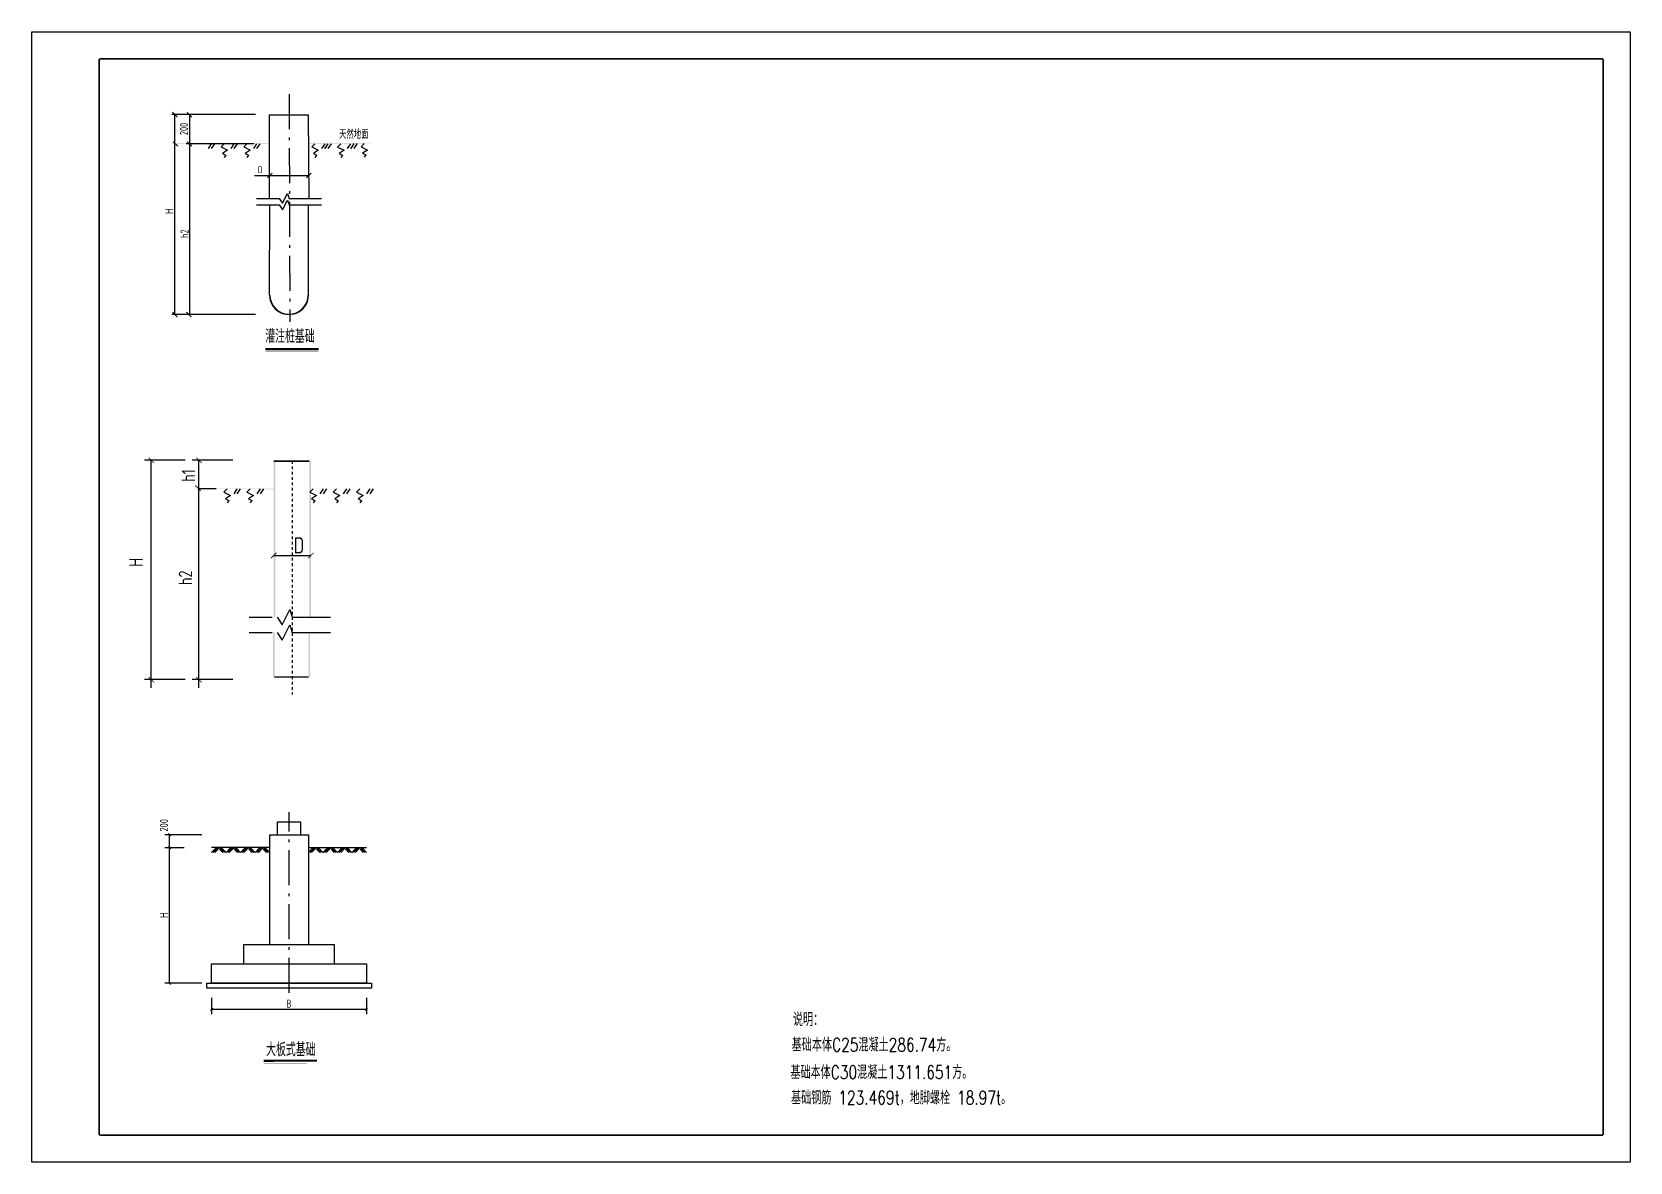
# Model space of a CAD drawing. Header units: millimetres. Extents: x 14804 to 16905, y 715 to 1142.
# Drawn here: x 16311 to 16905, y 722 to 1142 of the extents above; entities that cross this region are included whole.
import ezdxf
from ezdxf.enums import TextEntityAlignment as Align

# ---------------------------------------------------------------- set-up
doc = ezdxf.new("R2010")
doc.units = ezdxf.units.MM
doc.linetypes.add('CENTER', pattern=[20, 13, -3, 1, -3])
doc.linetypes.add('短虚线', pattern=[2, 1, -1])
for name, color, linetype in [('1', 3, 'Continuous'), ('2', 1, 'Continuous'), ('ZSSignLayer', 7, 'Continuous')]:
    doc.layers.add(name, color=color, linetype=linetype)
doc.styles.add('HZ', font='SIMPLEX.shx', dxfattribs={"width": 0.75, "bigfont": 'hztxt.shx'})
doc.styles.get("Standard").update_dxf_attribs({"font": 'tssdeng.shx', "width": 0.7, "bigfont": 'tssdchn.shx'})
doc.styles.add('TSSD_Norm', font='Tssdeng.shx', dxfattribs={"width": 0.7, "bigfont": 'tssdchn.shx'})

msp = doc.modelspace()

# ---------------------------------------------------------------- texts
at = {"color": 7, "style": 'TSSD_Norm', "width": 0.7}
for s, p in [('200', (16369.44, 1103.38)), ('H', (16363.99, 1074.09)), ('h2', (16369.66, 1065.16)), ('200', (16362.01, 844.58))]:
    msp.add_text(s, height=3, rotation=90, dxfattribs=at).set_placement(p)
for s, height, p in [('天然地面', 3, (16425.61, 1102.05)), ('D', 2.5, (16395.43, 1089.24))]:
    msp.add_text(s, height=height, dxfattribs=at).set_placement(p)
for s, height, p in [('灌注桩基础', 5, (16407.35, 1026.14)), ('B', 3, (16407.01, 779.09)), ('大板式基础', 5, (16407.66, 761.02))]:
    msp.add_text(s, height=height, dxfattribs=at).set_placement(p, align=Align.CENTER)
at = {"color": 7, "lineweight": 25, "width": 0.8}
for s, height, p in [('h1', 4.998, (16372.1, 974.53)), ('H', 5, (16352.61, 942.96)), ('h2', 4.998, (16371, 936.15))]:
    msp.add_text(s, height=height, rotation=90, dxfattribs=at).set_placement(p)
msp.add_text('D', height=6, dxfattribs=at).set_placement((16408.73, 947.91))
at = {"color": 7, "style": 'TSSD_Norm', "width": 0.7}
msp.add_text('H', height=3, rotation=90, dxfattribs=at).set_placement((16362.01, 813.38), align=Align.CENTER)
at = {"color": 0, "lineweight": 25, "style": 'HZ', "width": 0.75}
for s, p in [('说明：', (16594.3, 772.2)), ('基础本体C25混凝土286.74方。', (16593.84, 762.8)), ('基础本体C30混凝土1311.651方。', (16593.35, 752.59)), ('基础钢筋 123.469t，地脚螺栓 18.97t。', (16593.6, 743.13))]:
    msp.add_text(s, height=5, dxfattribs=at).set_placement(p)

# ---------------------------------------------------------------- linework, layer by layer
at = {"color": 3, "lineweight": 25}
for p, q in [((16311.45, 1141.72), (16905.45, 1141.72)), ((16311.45, 721.72), (16311.45, 1141.72)), ((16905.45, 1141.72), (16905.45, 721.72)), ((16905.45, 721.72), (16311.45, 721.72))]:
    msp.add_line(p, q, dxfattribs=at)
at = {"color": 7}
for p, q in [((16394.58, 1111.05), (16363.39, 1111.05)), ((16365.45, 1110.2), (16363.74, 1111.91)), ((16364.59, 1036.73), (16364.59, 1111.05)), ((16370.84, 1110.11), (16369.14, 1111.82)), ((16369.99, 1111.05), (16369.99, 1074.14)), ((16365.63, 1099.24), (16363.92, 1100.94)), ((16393.91, 1100.15), (16368.79, 1100.15)), ((16393.91, 1100.15), (16368.79, 1100.15)), ((16370.9, 1099.24), (16369.2, 1100.94)), ((16382.93, 1100.18), (16381.72, 1098.98)), ((16381.72, 1098.98), (16384.13, 1097.77)), ((16391.36, 1100.18), (16390.15, 1098.98)), ((16390.15, 1098.98), (16392.56, 1097.77)), ((16416.64, 1100.18), (16415.44, 1098.98)), ((16415.44, 1098.98), (16417.85, 1097.77)), ((16426.26, 1100.15), (16425.05, 1098.95)), ((16425.05, 1098.95), (16427.46, 1097.74)), ((16434.97, 1100.24), (16433.76, 1099.04)), ((16433.76, 1099.04), (16436.17, 1097.83)), ((16384.13, 1097.77), (16382.32, 1096.57)), ((16382.32, 1096.57), (16383.53, 1095.97)), ((16383.53, 1095.97), (16382.93, 1095.12)), ((16392.56, 1097.77), (16390.75, 1096.57)), ((16390.75, 1096.57), (16391.96, 1095.97)), ((16391.96, 1095.97), (16391.36, 1095.12)), ((16417.85, 1097.77), (16416.04, 1096.57)), ((16416.04, 1096.57), (16417.25, 1095.97)), ((16417.25, 1095.97), (16416.64, 1095.12)), ((16427.46, 1097.74), (16425.66, 1096.54)), ((16425.66, 1096.54), (16426.86, 1095.94)), ((16426.86, 1095.94), (16426.26, 1095.09)), ((16436.17, 1097.83), (16434.37, 1096.63)), ((16434.37, 1096.63), (16435.57, 1096.03)), ((16435.57, 1096.03), (16434.97, 1095.18)), ((16414.19, 1088.28), (16394.23, 1088.28)), ((16399.02, 1087.59), (16400.73, 1089.29)), ((16413.47, 1087.56), (16415.18, 1089.26)), ((16369.99, 1074.14), (16369.99, 1036.46)), ((16394.58, 1036.73), (16363.39, 1036.73)), ((16365.45, 1035.88), (16363.74, 1037.58)), ((16370.57, 1035.88), (16368.87, 1037.58)), ((16363.03, 842.95), (16362.19, 843.8)), ((16374.61, 843.38), (16360.81, 843.38)), ((16360.81, 838.58), (16368.01, 838.58)), ((16363.03, 838.15), (16362.19, 839)), ((16362.61, 788.18), (16362.61, 843.38)), ((16380.01, 838.58), (16378.21, 836.78)), ((16399.81, 838.58), (16378.21, 838.58)), ((16380.61, 838.58), (16378.81, 836.78)), ((16381.21, 838.58), (16379.41, 836.78)), ((16381.21, 838.58), (16383.01, 836.78)), ((16381.21, 837.98), (16382.41, 836.78)), ((16381.81, 838.58), (16383.61, 836.78)), ((16385.41, 838.58), (16383.61, 836.78)), ((16386.01, 838.58), (16384.21, 836.78)), ((16386.61, 838.58), (16384.81, 836.78)), ((16386.61, 838.58), (16388.41, 836.78)), ((16386.61, 837.98), (16387.81, 836.78)), ((16387.21, 838.58), (16389.01, 836.78)), ((16390.81, 838.58), (16389.01, 836.78)), ((16391.41, 838.58), (16389.61, 836.78)), ((16392.01, 838.58), (16390.21, 836.78)), ((16392.01, 838.58), (16393.81, 836.78)), ((16392.01, 837.98), (16393.21, 836.78)), ((16392.61, 838.58), (16394.41, 836.78)), ((16396.21, 838.58), (16394.41, 836.78)), ((16396.81, 838.58), (16395.01, 836.78)), ((16397.41, 838.58), (16395.61, 836.78)), ((16397.41, 838.58), (16399.21, 836.78)), ((16397.41, 837.98), (16398.61, 836.78)), ((16398.01, 838.58), (16399.81, 836.78)), ((16399.81, 843.38), (16414.21, 843.38)), ((16399.81, 802.58), (16399.81, 843.38)), ((16414.21, 843.38), (16414.21, 802.58)), ((16416.01, 838.58), (16414.21, 836.78)), ((16414.21, 838.58), (16435.81, 838.58)), ((16416.61, 838.58), (16414.81, 836.78)), ((16417.21, 838.58), (16415.41, 836.78)), ((16417.21, 838.58), (16419.01, 836.78)), ((16417.21, 837.98), (16418.41, 836.78)), ((16417.81, 838.58), (16419.61, 836.78)), ((16421.41, 838.58), (16419.61, 836.78)), ((16422.01, 838.58), (16420.21, 836.78)), ((16422.61, 838.58), (16420.81, 836.78)), ((16422.61, 838.58), (16424.41, 836.78)), ((16422.61, 837.98), (16423.81, 836.78)), ((16423.21, 838.58), (16425.01, 836.78)), ((16426.81, 838.58), (16425.01, 836.78)), ((16427.41, 838.58), (16425.61, 836.78)), ((16428.01, 838.58), (16426.21, 836.78)), ((16428.01, 838.58), (16429.81, 836.78)), ((16428.01, 837.98), (16429.21, 836.78)), ((16428.61, 838.58), (16430.41, 836.78)), ((16432.21, 838.58), (16430.41, 836.78)), ((16432.81, 838.58), (16431.01, 836.78)), ((16433.41, 838.58), (16431.61, 836.78)), ((16433.41, 838.58), (16435.21, 836.78)), ((16433.41, 837.98), (16434.61, 836.78)), ((16434.01, 838.58), (16435.81, 836.78)), ((16390.21, 802.58), (16423.81, 802.58)), ((16390.21, 795.38), (16390.21, 802.58)), ((16414.21, 802.58), (16423.81, 802.58)), ((16423.81, 802.58), (16423.81, 795.38)), ((16378.21, 795.38), (16423.81, 795.38)), ((16378.21, 788.18), (16378.21, 795.38)), ((16423.81, 795.38), (16435.81, 795.38)), ((16435.81, 795.38), (16435.81, 788.18)), ((16374.61, 788.18), (16360.81, 788.18)), ((16363.03, 787.75), (16362.19, 788.6)), ((16376.41, 788.18), (16437.61, 788.18)), ((16376.41, 786.38), (16376.41, 788.18)), ((16437.61, 786.38), (16376.41, 786.38)), ((16435.81, 788.18), (16378.21, 788.18)), ((16437.61, 788.18), (16437.61, 786.38)), ((16377.79, 778.07), (16378.63, 778.92)), ((16378.21, 782.78), (16378.21, 776.69)), ((16378.21, 778.49), (16435.81, 778.49)), ((16435.39, 778.07), (16436.23, 778.92)), ((16435.81, 782.78), (16435.81, 776.69))]:
    msp.add_line(p, q, dxfattribs=at)
at = {"color": 7, "lineweight": 25}
for p, q in [((16399.69, 1079.86), (16399.69, 1110.96)), ((16399.69, 1110.96), (16414.15, 1110.96)), ((16414.15, 1110.96), (16414.33, 1079.86)), ((16399.78, 1043.95), (16399.88, 1077.5)), ((16399.88, 1077.5), (16399.88, 1077.51)), ((16414.15, 1077.5), (16414.15, 1043.95))]:
    msp.add_line(p, q, dxfattribs=at)
at = {"color": 7, "linetype": 'Continuous'}
for p, q in [((16378.11, 1100.18), (16376.9, 1098.38)), ((16379.31, 1100.18), (16378.11, 1098.38)), ((16386.54, 1100.18), (16385.33, 1098.38)), ((16387.74, 1100.18), (16386.54, 1098.38)), ((16394.97, 1100.18), (16393.76, 1098.38)), ((16396.17, 1100.18), (16394.97, 1098.38)), ((16420.26, 1100.18), (16419.05, 1098.38)), ((16421.44, 1100.15), (16420.24, 1098.35)), ((16421.46, 1100.18), (16420.26, 1098.38)), ((16422.64, 1100.15), (16421.44, 1098.35)), ((16429.87, 1100.15), (16428.67, 1098.35)), ((16431.07, 1100.15), (16429.87, 1098.35)), ((16431.13, 1100.24), (16429.93, 1098.44)), ((16432.34, 1100.24), (16431.13, 1098.44)), ((16404.6, 1078.05), (16406.41, 1081.67)), ((16406.41, 1081.67), (16407.01, 1079.86)), ((16394.97, 1079.86), (16403.4, 1079.86)), ((16394.97, 1077.5), (16403.4, 1077.5)), ((16403.4, 1079.86), (16404.6, 1078.05)), ((16403.4, 1077.5), (16404.6, 1075.7)), ((16404.6, 1075.65), (16406.41, 1079.26)), ((16406.41, 1079.26), (16407.01, 1077.45)), ((16407.01, 1079.86), (16419.05, 1079.86)), ((16407.01, 1077.5), (16419.05, 1077.5))]:
    msp.add_line(p, q, dxfattribs=at)
at = {"color": 7, "linetype": 'Continuous', "lineweight": 25}
for p, q in [((16368.4, 982.52), (16353.3, 982.52)), ((16355.81, 898.02), (16355.81, 982.52)), ((16355.81, 898.02), (16355.81, 982.52)), ((16386.12, 982.52), (16371.01, 982.52)), ((16373.53, 898.02), (16373.53, 982.52)), ((16373.53, 898.02), (16373.53, 982.52)), ((16387.66, 971.88), (16386.43, 970.03)), ((16388.9, 971.88), (16387.66, 970.03)), ((16396.32, 971.88), (16395.08, 970.03)), ((16397.55, 971.88), (16396.32, 970.03)), ((16419.7, 971.88), (16418.47, 970.03)), ((16420.94, 971.88), (16419.7, 970.03)), ((16428.35, 971.88), (16427.12, 970.03)), ((16429.59, 971.88), (16428.35, 970.03)), ((16437.01, 971.88), (16435.77, 970.03)), ((16438.24, 971.88), (16437.01, 970.03)), ((16404.45, 921.36), (16407.29, 927.03)), ((16407.29, 927.03), (16408.23, 924.2)), ((16392.23, 924.2), (16400.73, 924.2)), ((16402.57, 924.2), (16404.45, 921.36)), ((16404.45, 915.7), (16407.29, 921.36)), ((16407.29, 921.36), (16408.23, 918.53)), ((16408.23, 924.2), (16422.39, 924.2)), ((16392.23, 918.53), (16400.73, 918.53)), ((16402.57, 918.53), (16404.45, 915.7)), ((16408.23, 918.53), (16422.39, 918.53)), ((16359.38, 901.03), (16353.3, 901.03)), ((16368.4, 901.03), (16353.3, 901.03)), ((16377.1, 901.03), (16371.01, 901.03)), ((16386.12, 901.03), (16371.01, 901.03))]:
    msp.add_line(p, q, dxfattribs=at)
at = {"linetype": '短虚线'}
msp.add_line((16408.23, 982.24), (16408.23, 895.44), dxfattribs=at)
at = {"lineweight": 25}
msp.add_line((16379.95, 971.97), (16373.3, 971.97), dxfattribs=at)
for p, q in [((16401.34, 947.19), (16415.12, 947.19)), ((16401.62, 902.04), (16414.27, 902.04))]:
    msp.add_line(p, q)
at = {"color": 3, "lineweight": 25, "const_width": 0.6}
for points in [[(16336.45, 731.72), (16336.45, 1131.72)], [(16336.45, 1131.72), (16895.45, 1131.72)], [(16895.45, 1131.72), (16895.45, 731.72)], [(16895.45, 731.72), (16336.45, 731.72)]]:
    msp.add_lwpolyline(points, dxfattribs=at)
at = {"color": 7, "linetype": 'Continuous', "const_width": 0.8}
for points in [[(16398.2, 1023.8), (16418.04, 1023.85)], [(16397.6, 759.35), (16417.43, 759.4)]]:
    msp.add_lwpolyline(points, dxfattribs=at)
at = {"color": 7, "const_width": 0.1}
for points in [[(16398.2, 1022.8), (16418.04, 1022.85)], [(16397.6, 758.35), (16417.43, 758.4)]]:
    msp.add_lwpolyline(points, dxfattribs=at)
at = {"color": 7, "lineweight": 25, "const_width": 0.288}
for points in [[(16356.83, 981.5), (16354.8, 983.54)], [(16374.55, 981.5), (16372.51, 983.54)], [(16374.19, 971.15), (16372.16, 973.19)], [(16400.32, 946.17), (16402.36, 948.21)], [(16414.1, 946.17), (16416.14, 948.21)], [(16356.83, 900.01), (16354.8, 902.05)], [(16374.55, 900.01), (16372.51, 902.05)]]:
    msp.add_lwpolyline(points, dxfattribs=at)
at = {"color": 7, "lineweight": 25}
for points in [[(16383.96, 971.88), (16382.72, 970.65), (16385.19, 969.41), (16383.34, 968.17), (16384.58, 967.56), (16383.96, 966.69)], [(16392.61, 971.88), (16391.37, 970.65), (16393.84, 969.41), (16391.99, 968.17), (16393.23, 967.56), (16392.61, 966.69)], [(16416, 971.88), (16414.76, 970.65), (16417.23, 969.41), (16415.38, 968.17), (16416.61, 967.56), (16416, 966.69)], [(16424.65, 971.88), (16423.41, 970.65), (16425.88, 969.41), (16424.03, 968.17), (16425.27, 967.56), (16424.65, 966.69)], [(16433.3, 971.88), (16432.06, 970.65), (16434.53, 969.41), (16432.68, 968.17), (16433.92, 967.56), (16433.3, 966.69)]]:
    msp.add_lwpolyline(points, dxfattribs=at)
for radius, start, end in [(7.23, 180.00041, 0.00083), (7.14, 180, 0)]:
    msp.add_arc((16407.01, 1043.95), radius, start, end, dxfattribs=at)
for points in [[(16399.88, 1111.05), (16399.69, 1111.05), (16399.88, 1079.86), (16399.69, 1079.86)], [(16399.78, 1111.15), (16399.78, 1110.96), (16414.24, 1111.15), (16414.24, 1110.96)], [(16414.33, 1111.05), (16414.15, 1111.05), (16414.33, 1079.86), (16414.15, 1079.86)], [(16399.88, 1077.5), (16399.69, 1077.5), (16399.88, 1043.95), (16399.69, 1043.95)], [(16414.33, 1077.5), (16414.15, 1077.5), (16414.33, 1043.95), (16414.15, 1043.95)], [(16401.34, 924.2), (16401.9, 924.2), (16401.34, 982.24), (16401.9, 982.24)], [(16415.12, 982.24), (16414.56, 982.24), (16415.12, 924.2), (16414.56, 924.2)], [(16401.05, 902.04), (16401.62, 902.04), (16401.05, 918.53), (16401.62, 918.53)], [(16414.84, 918.53), (16414.27, 918.53), (16414.84, 902.04), (16414.27, 902.04)]]:
    msp.add_trace(points, dxfattribs=at)
at = {"color": 7}
for points in [[(16363.66, 1100.27), (16363.66, 1100.09), (16399.78, 1100.27), (16399.78, 1100.09)], [(16414.24, 1100.27), (16414.24, 1100.09), (16437.61, 1100.33), (16437.61, 1100.15)]]:
    msp.add_trace(points, dxfattribs=at)
at = {"lineweight": 25}
for points in [[(16379.31, 971.97), (16379.31, 971.83), (16401.26, 971.97), (16401.26, 971.79)], [(16380.37, 971.97), (16380.37, 971.84), (16380.37, 971.97), (16380.37, 971.84)]]:
    msp.add_trace(points, dxfattribs=at)
at = {"layer": '1', "color": 7, "linetype": 'CENTER'}
for p, q in [((16407.03, 1118.54), (16407.32, 1034.02)), ((16407.01, 784.58), (16407.01, 851.78))]:
    msp.add_line(p, q, dxfattribs=at)
at = {"layer": '2', "color": 7}
for p, q in [((16402.69, 848.18), (16411.33, 848.18)), ((16402.69, 843.38), (16402.69, 848.18)), ((16411.33, 848.18), (16411.33, 843.38))]:
    msp.add_line(p, q, dxfattribs=at)
at = {"layer": 'ZSSignLayer', "color": 7, "const_width": 0.6}
msp.add_lwpolyline([(16401.34, 982.24), (16414.56, 982.24)], dxfattribs=at)

msp.set_redraw_order([(e.dxf.handle, doc.entitydb.next_handle()) for e in msp.query("TEXT MTEXT ATTDEF DIMENSION ARC_DIMENSION")])  # texts and dimensions are drawn at this point

doc.saveas('drawing.dxf')
